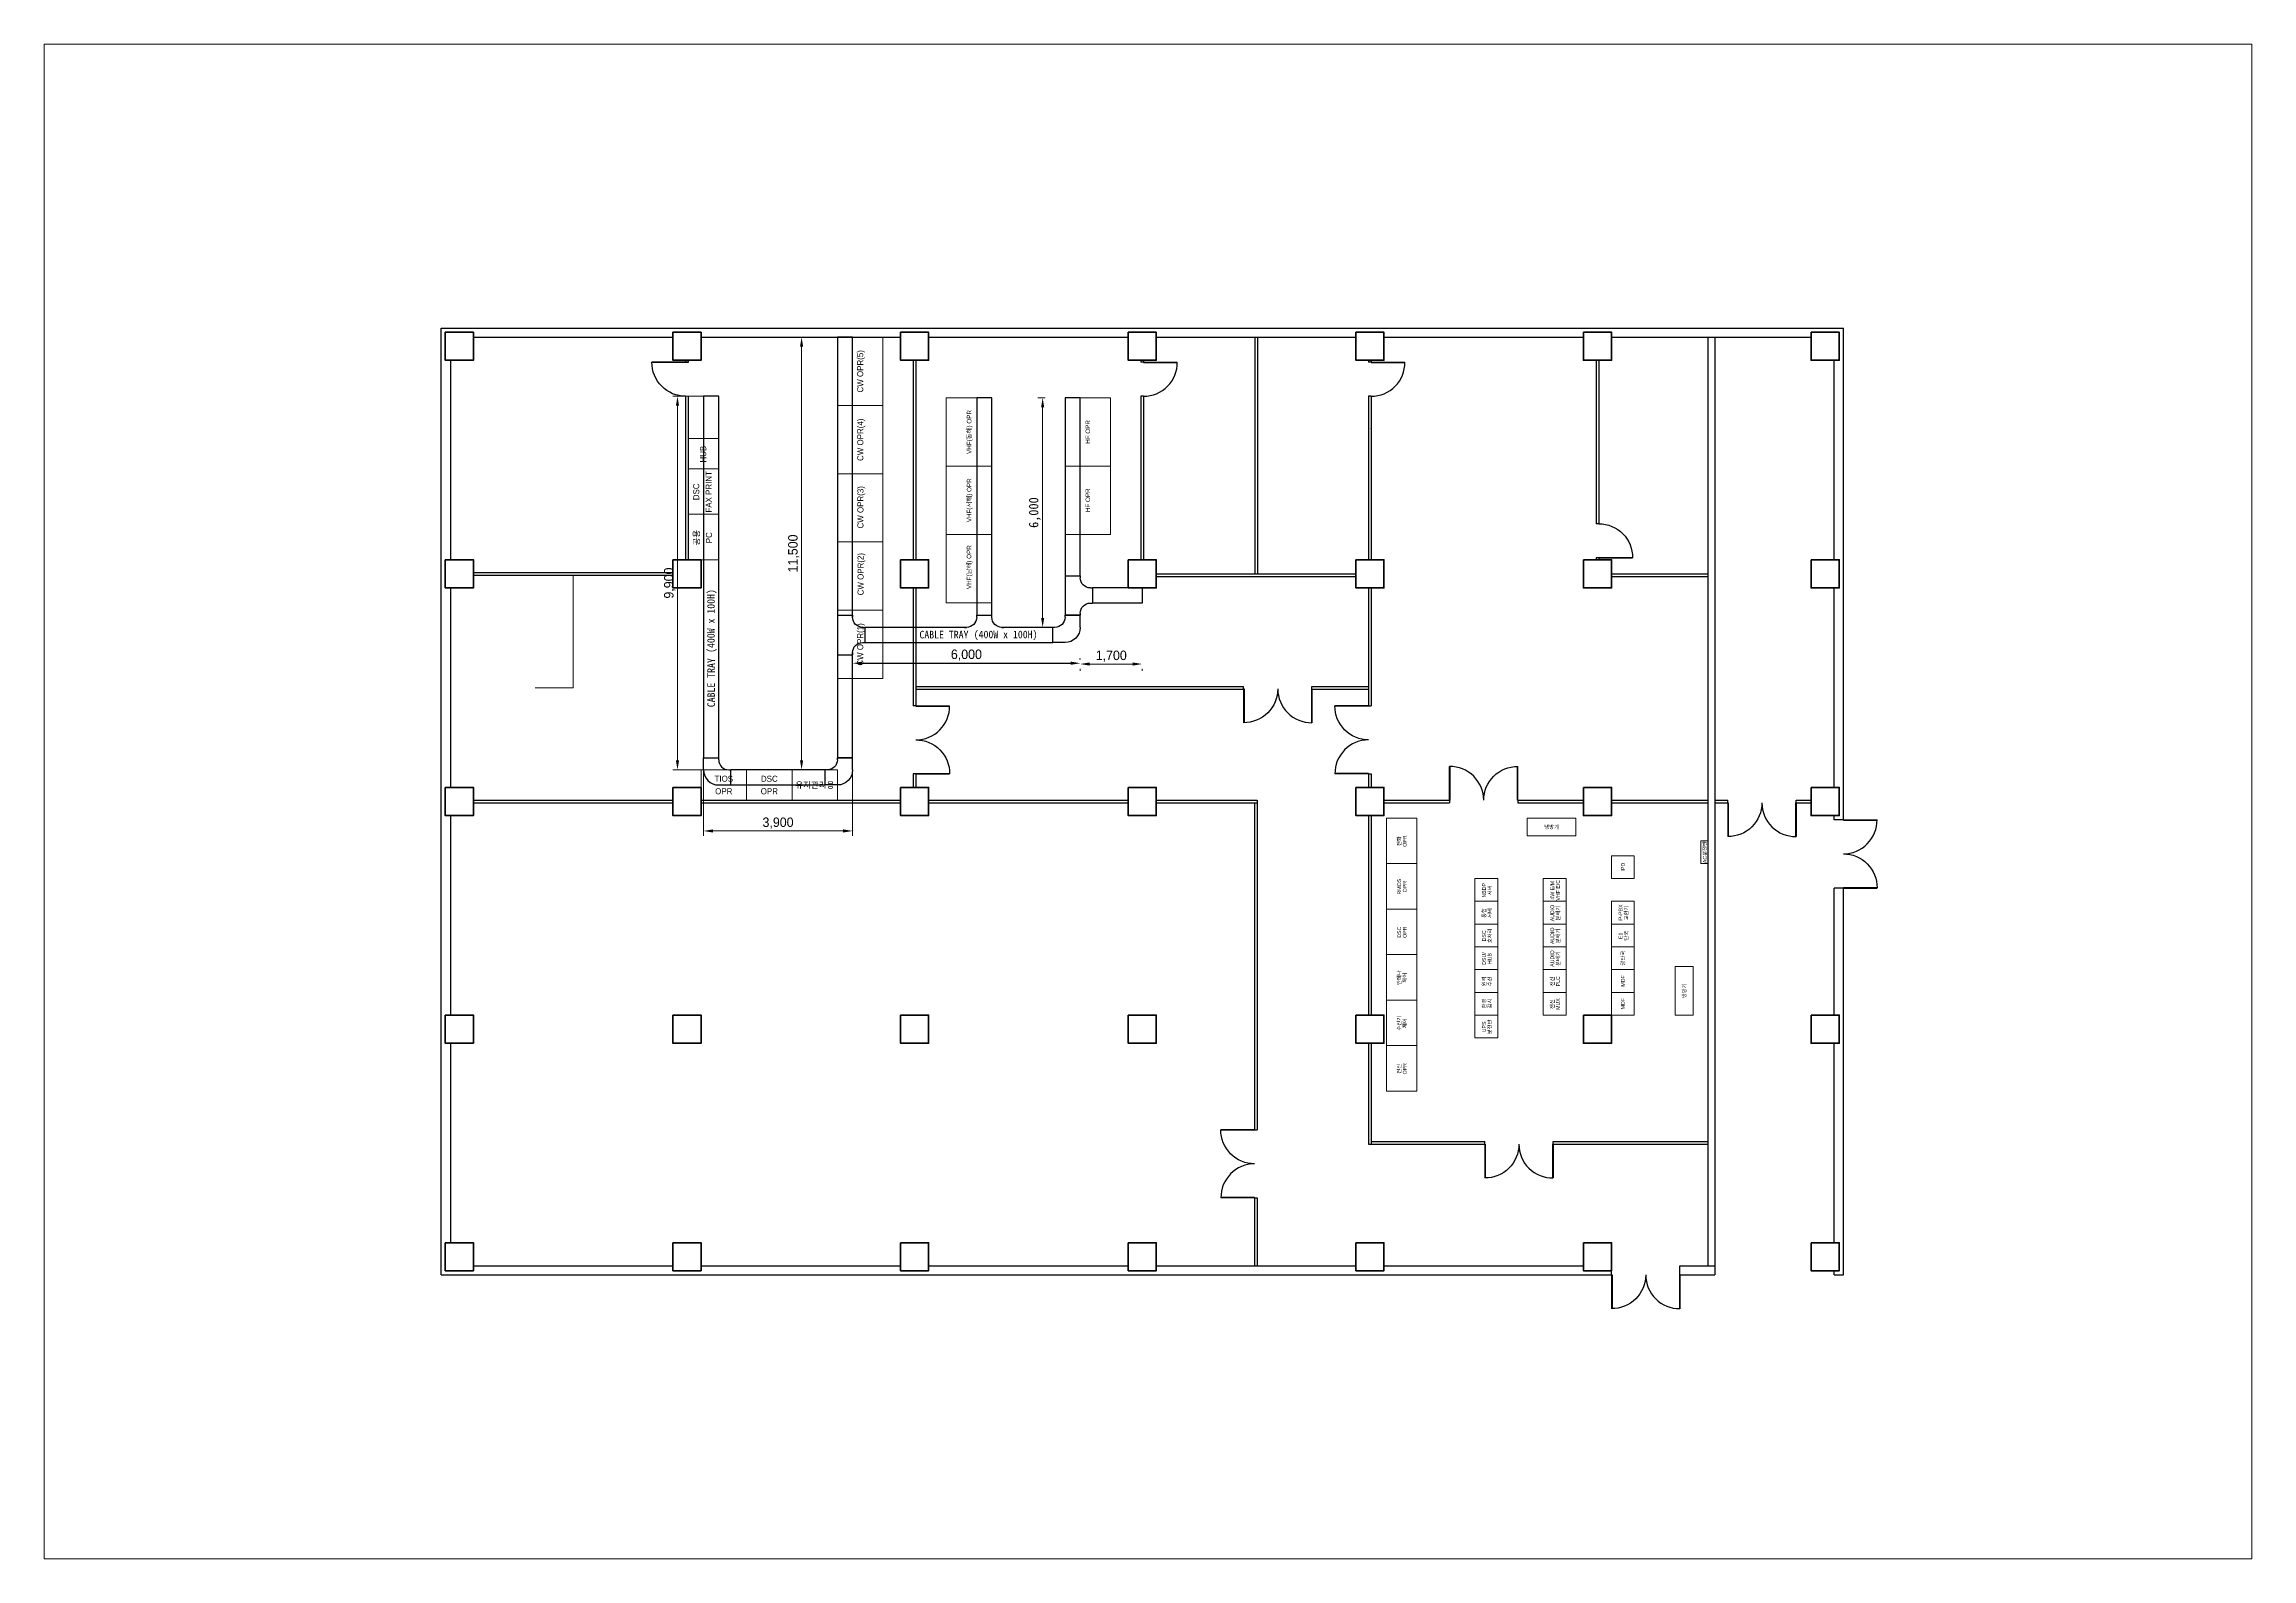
# Model space of a CAD drawing. Extents: x 947270 to 1005462, y 383233 to 423157.
import ezdxf
from ezdxf.enums import TextEntityAlignment as Align

# ---------------------------------------------------------------- set-up
doc = ezdxf.new("R2010")
doc.units = 0
doc.header["$LTSCALE"] = 150
doc.header["$MEASUREMENT"] = 0
doc.header["$PDMODE"] = 35
doc.layers.get('0').update_dxf_attribs({"linetype": 'CONTINUOUS'})
doc.layers.get('Defpoints').update_dxf_attribs({"linetype": 'CONTINUOUS'})
for name, color, linetype, lineweight in [('arch', 9, 'CONTINUOUS', 20), ('DIM', 1, 'CONTINUOUS', 18), ('장비', 2, 'CONTINUOUS', 20)]:
    doc.layers.add(name, color=color, linetype=linetype, lineweight=lineweight)
doc.layers.add('E-TXT', color=7, linetype='CONTINUOUS')
doc.layers.add('TRAY', color=6, linetype='CONTINUOUS')
doc.styles.add('hy-18', font='')
doc.styles.get("Standard").update_dxf_attribs({"font": ''})
doc.styles.add('돋움', font='')
doc.styles.get('hy-18').set_extended_font_data('DotumChe')
doc.styles.get('Standard').set_extended_font_data('BatangChe')
doc.styles.get('돋움').set_extended_font_data('Dotum')
doc.dimstyles.new('ISO-100', dxfattribs={"dimscale": 100, "dimtxt": 2.5, "dimasz": 2.5, "dimexe": 1.25, "dimexo": 2, "dimtad": 1, "dimtoh": 1, "dimdec": 0, "dimlunit": 6, "dimtxsty": 'Standard', "dimcen": 2.5, "dimclrd": 1, "dimclre": 1, "dimclrt": 7, "dimadec": 0, "dimazin": 0, "dimtfac": 1, "dimtdec": 0, "dimtofl": 0, "dimtmove": 0, "dimatfit": 3, "dimfxl": 1, "dimarcsym": 0})

# ---------------------------------------------------------------- blocks, each defined once
blk = doc.blocks.new('A$C18BE6784')
at = {"layer": 'arch', "color": 8, "lineweight": -3}
for p, q in [((-900, -28), (-900, -917)), ((-888, -28), (-888, -917)), ((888, -28), (888, -917)), ((900, -28), (900, -917))]:
    blk.add_line(p, q, dxfattribs=at)
for points in [[(-900, -28), (-888, -28)], [(900, -28), (888, -28)]]:
    blk.add_lwpolyline(points, dxfattribs=at)
at = {"layer": 'arch', "color": 8, "lineweight": -3, "extrusion": (0, 0, -1)}
blk.add_ellipse((-888, -28), major_axis=(628, -628), ratio=1, start_param=5.497738, end_param=7.081894, dxfattribs=at)
at = {"layer": 'arch', "color": 8, "lineweight": -3}
blk.add_ellipse((888, -28), major_axis=(-876, 145), ratio=1, start_param=0.164071, end_param=1.748227, dxfattribs=at)
blk = doc.blocks.new('A$C2CD672AE')
at = {"layer": 'arch', "color": 8, "lineweight": -3}
for p, q in [((0, 150), (0, 1038)), ((12, 150), (12, 1038))]:
    blk.add_line(p, q, dxfattribs=at)
blk.add_lwpolyline([(12, 150), (0, 150)], dxfattribs=at)
blk.add_ellipse((12, 150), major_axis=(876, -145), ratio=1, start_param=0.164071, end_param=1.748227, dxfattribs=at)
blk = doc.blocks.new('A$C44D83544')
at = {"layer": 'arch', "color": 8, "linetype": 'Continuous', "lineweight": 60}
blk.add_lwpolyline([(-74, 70), (666, 70), (666, -670), (-74, -670)], close=True, dxfattribs=at)
blk = doc.blocks.new('tl9')
at = {"layer": 'TRAY', "color": 1}
for p, q in [((900, 1620), (1620, 1620)), ((1620, 1620), (1620, 720)), ((0, 720), (0, 0)), ((0, 0), (900, 0)), ((900, 120), (900, 0)), ((1500, 720), (1620, 720))]:
    blk.add_line(p, q, dxfattribs=at)
for centre, radius in [((900, 720), 900), ((1500, 120), 600)]:
    blk.add_arc(centre, radius, 90, 180, dxfattribs=at)
blk = doc.blocks.new('tt9')
at = {"layer": 'TRAY', "color": 1}
for p, q in [((-720, 1620), (1620, 1620)), ((-720, 1620), (-720, 720)), ((1620, 1620), (1620, 720)), ((-720, 720), (-600, 720)), ((0, 120), (0, 0)), ((900, 120), (900, 0)), ((1500, 720), (1620, 720)), ((0, 0), (900, 0))]:
    blk.add_line(p, q, dxfattribs=at)
for centre, start, end in [((-600, 120), 0, 90), ((1500, 120), 90, 180)]:
    blk.add_arc(centre, 600, start, end, dxfattribs=at)
blk = doc.blocks.new('*D20')
at = {"layer": 'arch', "color": 1, "linetype": 'Continuous', "lineweight": -2}
for p, q in [((968579, 406941), (968579, 406965)), ((968829, 406840), (974329, 406840)), ((974579, 406941), (974579, 406965))]:
    blk.add_line(p, q, dxfattribs=at)
at = {"layer": 'arch', "color": 1, "linetype": 'Continuous'}
for points in [[(968829, 406882), (968829, 406798), (968579, 406840)], [(974329, 406882), (974329, 406798), (974579, 406840)]]:
    blk.add_solid(points, dxfattribs=at)
at = {"layer": 'Defpoints', "color": 0, "linetype": 'Continuous'}
for p in [(974579, 406840), (968579, 406741), (974579, 406741)]:
    blk.add_point(p, dxfattribs=at)
at = {"layer": 'arch', "color": 7, "linetype": 'Continuous', "insert": (971579, 407052), "char_height": 250, "attachment_point": 5, "style": '돋움'}
blk.add_mtext('6,000', dxfattribs=at)

msp = doc.modelspace()

# ---------------------------------------------------------------- linework, layer by layer
at = {"color": 8, "linetype": 'Continuous', "lineweight": -3}
for points, elevation in [([(978885.7, 406160.1), (978885.7, 406230.1)], -1), ([(980685.7, 406160.1), (980685.7, 406230.1)], -0.5), ([(970249.3, 405720.1), (970179.3, 405720.1)], -0.2), ([(970249.3, 403920.1), (970179.3, 403920.1)], -0.2), ([(985242.3, 394160.1), (985242.2, 394230)], -0.1)]:
    msp.add_lwpolyline(points, dxfattribs=dict(at, elevation=elevation))
for points in [[(991646.8, 403160.1), (991646.8, 403230.1)], [(993446.8, 403160.1), (993446.8, 403230.1)]]:
    msp.add_lwpolyline(points, dxfattribs=at)
at = {"layer": 'arch', "color": 1, "linetype": 'Continuous'}
for p, q in [((967384.3, 415435.1), (967110, 415435.1)), ((967235, 404280.1), (967235, 415185.1)), ((964849.3, 413875.1), (963838.5, 413875.1)), ((973659.3, 413834.7), (973463.9, 413834.7)), ((963963.5, 413625.1), (963963.5, 404280.1)), ((973588.9, 408035.1), (973588.9, 413584.7)), ((973659.3, 407785.1), (973463.9, 407785.1)), ((974829.3, 406818.3), (975964.3, 406818.3)), ((974579.3, 406639.9), (974579.3, 406693.3)), ((976214.3, 406639.9), (976214.3, 406693.3)), ((964849.3, 404030.1), (963838.5, 404030.1)), ((964649.3, 403990.1), (964649.3, 402293.9)), ((967384.3, 404030.1), (967110, 404030.1)), ((968579.3, 403990.1), (968579.3, 402293.9)), ((964899.3, 402418.9), (968329.3, 402418.9))]:
    msp.add_line(p, q, dxfattribs=at)
at = {"layer": 'arch', "color": 8, "lineweight": -3}
for p, q in [((964249.3, 414763.1), (963291, 414763.1)), ((964249.3, 414775.1), (963291.1, 414775.1)), ((976249.3, 414775.1), (977137.4, 414775.1)), ((976249.3, 414763.1), (977137.5, 414763.1)), ((982249.3, 414775.1), (983137.4, 414775.1)), ((982249.3, 414763.1), (983137.5, 414763.1))]:
    msp.add_line(p, q, dxfattribs=at)
at = {"layer": 'arch', "color": 8, "linetype": 'Continuous'}
msp.add_line((964179.3, 413875.1), (964249.3, 413875.1), dxfattribs=at)
at = {"layer": 'arch', "color": 8, "linetype": 'Continuous', "lineweight": -3}
for points, elevation in [([(957734.3, 415675.1), (994694.3, 415675.1)], -0.5), ([(957734.3, 390715.1), (957734.3, 415675.1)], -0.5), ([(994694.3, 402715.1), (994694.3, 415675.1)], -0.5), ([(994454.3, 409565.1), (994454.3, 414825.1)], -0.5), ([(958584.3, 409160.1), (963844.3, 409160.1)], -0.5), ([(994454.3, 403565.1), (994454.3, 408825.1)], -0.5), ([(978885.7, 406160.1), (978885.7, 406230.1)], -1), ([(980685.7, 406160.1), (980685.7, 406230.1)], -0.5), ([(970249.3, 406160.1), (978885.7, 406160.1)], -0.5), ([(980685.7, 406160.1), (982179.3, 406160.1)], -0.5), ([(958584.3, 403160.1), (963844.3, 403160.1)], -0.5), ([(964584.3, 403160.1), (969844.3, 403160.1)], -0.5), ([(970584.3, 403160.1), (975844.3, 403160.1)], -0.5), ([(976584.3, 403160.1), (979244.3, 403160.1)], -0.5), ([(979174.3, 403160.1), (979174.3, 394545.1)], -0.5), ([(979244.3, 403230.1), (979244.3, 394545.1)], -0.5), ([(982584.3, 403230.1), (984314.3, 403230)], -0.4), ([(982584.3, 403160.1), (984314.3, 403160.1)], -0.9), ([(984314.3, 403230), (984314.3, 403160.1)], -0.4), ([(986102.2, 403230.1), (987844.3, 403230.1)], -0.4), ([(986114.3, 403230.1), (986114.3, 403160.1)], -0.4), ([(986114.3, 403160.1), (987844.3, 403160.1)], -0.9), ([(988584.3, 403230.1), (991134.3, 403230.1)], -0.4), ([(988584.3, 403160.1), (991134.3, 403160.1)], -0.9), ([(991314.3, 403230.1), (991646.8, 403230.1)], -0.4), ([(991314.3, 403160.1), (991646.8, 403160.1)], -0.9), ([(993446.8, 403230.1), (993844.3, 403230.1)], -0.4), ([(993446.8, 403160.1), (993844.3, 403160.1)], -0.9), ([(994454.3, 402715.1), (994454.3, 402825.1)], -0.5), ([(994694.3, 402715.1), (994454.3, 402715.1)], -1.5), ([(994694.3, 400915.1), (994454.3, 400915.1)], -0.5), ([(994454.3, 397565.1), (994454.3, 400915.1)], -0.5), ([(994694.3, 390715.1), (994694.3, 400915.1)], -0.5), ([(994454.3, 391565.1), (994454.3, 396825.1)], -0.5), ([(982179.3, 394160.1), (985254.3, 394160.1)], -0.9), ([(982249.3, 394230.1), (985242.3, 394230)], -0.4), ([(987030.2, 394160.1), (991124.3, 394160.1)], -0.9), ([(987042.3, 394160.1), (987042.2, 394229.9)], -0.1), ([(987042.3, 394229.9), (991124.3, 394229.7)], -0.4), ([(979174.3, 392745.1), (979174.3, 390955.1)], -0.5), ([(979244.3, 392745.1), (979244.3, 390955.1)], -0.5), ([(957738.5, 390715.1), (988596.3, 390715.1)], -0.5), ([(990372.2, 390715.1), (991304.3, 390715.1)], -0.5), ([(994454.3, 390715.1), (994454.3, 390825.1)], -0.5), ([(994454.3, 390715.1), (994694.3, 390715.1)], -0.5)]:
    msp.add_lwpolyline(points, dxfattribs=dict(at, elevation=elevation))
for points in [[(958588.5, 415435.1), (963844.3, 415435.1)], [(964584.3, 415435.1), (969844.3, 415435.1)], [(970584.3, 415435.1), (975844.3, 415435.1)], [(976584.3, 415435.1), (981844.3, 415435.1)], [(979179.3, 415435.1), (979179.3, 409195.1)], [(979249.3, 415435.1), (979249.3, 409195.1)], [(982584.3, 415435.1), (987844.3, 415435.1)], [(988584.3, 415435.1), (993844.3, 415435.1)], [(991134.3, 390955.1), (991134.3, 415435.1)], [(991314.3, 390715.1), (991314.3, 415435.1)], [(957978.5, 414825.1), (957978.5, 409565.1)], [(964179.3, 414825.1), (964179.3, 414775.1)], [(964249.3, 414825.1), (964249.3, 414763.1)], [(970179.3, 414825.1), (970179.3, 409565.1)], [(970249.3, 414825.1), (970249.3, 409565.1)], [(976179.3, 414825.1), (976179.3, 414775.1)], [(982179.3, 414825.1), (982179.3, 414775.1)], [(988179.3, 414825.1), (988179.3, 410515.1)], [(988249.3, 414825.1), (988249.3, 410515.1)], [(964179.3, 413875.1), (964179.3, 409565.1)], [(964249.3, 413875.1), (964249.3, 409565.1)], [(976179.3, 413875.1), (976179.3, 409565.1)], [(976249.3, 413875.1), (976179.3, 413875.1)], [(976249.3, 413875.1), (976249.3, 409565.1)], [(982249.3, 413875.1), (982179.3, 413875.1)], [(982179.3, 413875.1), (982179.3, 409565.1)], [(982249.3, 413875.1), (982249.3, 409565.1)], [(988249.3, 410515.1), (988179.3, 410515.1)], [(958584.3, 409230.1), (963844.3, 409230.1)], [(976584.3, 409195.1), (981844.3, 409195.1)], [(976584.3, 409125.1), (981844.3, 409125.1)], [(988249.3, 409615.1), (988179.3, 409615.1)], [(988179.3, 409615.1), (988179.3, 409565.1)], [(988249.3, 409615.1), (988249.3, 409565.1)], [(988584.3, 409195.1), (991134.3, 409195.1)], [(988584.3, 409125.1), (991134.3, 409125.1)], [(957978.5, 408825.1), (957978.5, 403565.1)], [(970179.3, 408825.1), (970179.3, 405720.1)], [(970249.3, 408825.1), (970249.3, 405720.1)], [(982179.3, 408825.1), (982179.3, 405720.1)], [(982249.3, 408825.1), (982249.3, 405720.1)], [(970249.3, 406230.1), (978885.7, 406230.1)], [(980685.7, 406230.1), (982179.3, 406230.1)], [(982179.3, 405720.1), (982249.3, 405720.1)], [(970179.3, 403920.1), (970179.3, 403565.1)], [(970249.3, 403920.1), (970249.3, 403565.1)], [(982179.3, 403920.1), (982249.3, 403920.1)], [(982179.3, 403920.1), (982179.3, 403565.1)], [(982249.3, 403920.1), (982249.3, 403565.1)], [(957978.5, 402825.1), (957978.5, 397565.1)], [(958584.3, 403230.1), (963844.3, 403230.1)], [(964584.3, 403230.1), (969844.3, 403230.1)], [(970584.3, 403230.1), (975844.3, 403230.1)], [(976584.3, 403230.1), (979244.3, 403230.1)], [(982179.3, 402825.1), (982179.3, 397565.1)], [(982249.3, 402825.1), (982249.3, 397565.1)], [(991646.8, 403160.1), (991646.8, 403230.1)], [(993446.8, 403160.1), (993446.8, 403230.1)], [(957978.5, 396825.1), (957978.5, 391565.1)], [(982179.3, 396825.1), (982179.3, 394160.1)], [(982249.3, 396825.1), (982249.3, 394160.1)], [(979174.3, 394545.1), (979244.3, 394545.1)], [(979174.3, 392745.1), (979244.3, 392745.1)], [(958584.3, 390955.1), (963844.3, 390955.1)], [(964584.3, 390955.1), (969844.3, 390955.1)], [(970584.3, 390955.1), (975844.3, 390955.1)], [(976584.3, 390955.1), (981844.3, 390955.1)], [(982584.3, 390955.1), (987844.3, 390955.1)], [(988584.3, 390715.1), (988584.3, 390825.1)], [(988584.3, 390715.1), (988584.3, 390825.1)], [(990384.3, 390715.1), (990384.3, 390955.1)], [(990384.3, 390715.1), (990384.3, 390955.1)], [(990384.3, 390955.1), (991304.3, 390955.1)]]:
    msp.add_lwpolyline(points, dxfattribs=at)
at = {"layer": 'arch', "color": 8, "linetype": 'Continuous'}
msp.add_lwpolyline([(964179.3, 414775.1), (964249.3, 414775.1)], dxfattribs=at)
at = {"layer": 'arch', "color": 8, "lineweight": -3}
for points in [[(976249.2, 414775.1), (976179.3, 414775.1)], [(976249.3, 414825.1), (976249.3, 414763.1)], [(982249.2, 414775.1), (982179.3, 414775.1)], [(982249.3, 414825.1), (982249.3, 414763.1)], [(982249.3, 413025.1), (982249.3, 413037.2)]]:
    msp.add_lwpolyline(points, dxfattribs=at)
at = {"layer": 'arch', "color": 8, "linetype": 'Continuous'}
for points in [[(971050, 413834.7), (972250, 413834.7), (972250, 412034.7), (971050, 412034.7)], [(974179.3, 413834.7), (975379.3, 413834.7), (975379.3, 412034.7), (974179.3, 412034.7)], [(971050, 412034.7), (972250, 412034.7), (972250, 410234.7), (971050, 410234.7)], [(974179.3, 412034.7), (975379.3, 412034.7), (975379.3, 410234.7), (974179.3, 410234.7)], [(971050, 410234.7), (972250, 410234.7), (972250, 408434.7), (971050, 408434.7)]]:
    msp.add_lwpolyline(points, close=True, dxfattribs=at)
at = {"layer": 'arch', "color": 8, "elevation": -0.5}
msp.add_lwpolyline([(961214.3, 409160.1), (961214.3, 406195.1), (960214.3, 406195.1)], dxfattribs=at)
at = {"layer": 'arch', "color": 8, "lineweight": -3, "extrusion": (0, 0, -1)}
msp.add_ellipse((964179.2, 414763.3), major_axis=(628, -628), ratio=1, start_param=0.7853491, end_param=2.3695053, dxfattribs=at)
at = {"layer": 'arch', "color": 8, "lineweight": -3}
for centre in [(976249.3, 414763.3), (982249.3, 414763.3)]:
    msp.add_ellipse(centre, major_axis=(-145.1, -876.2), ratio=1, start_param=0.1640711, end_param=1.7482274, dxfattribs=at)
at = {"layer": 'arch', "color": 1, "linetype": 'Continuous'}
for points in [[(967193.3, 415185.1), (967276.6, 415185.1), (967235, 415435.1)], [(963921.8, 413625.1), (964005.1, 413625.1), (963963.5, 413875.1)], [(973547.3, 413584.7), (973630.6, 413584.7), (973588.9, 413834.7)], [(973547.3, 408035.1), (973630.6, 408035.1), (973588.9, 407785.1)], [(974829.3, 406859.9), (974829.3, 406776.6), (974579.3, 406818.3)], [(975964.3, 406859.9), (975964.3, 406776.6), (976214.3, 406818.3)], [(963921.8, 404280.1), (964005.1, 404280.1), (963963.5, 404030.1)], [(967193.3, 404280.1), (967276.6, 404280.1), (967235, 404030.1)], [(964899.3, 402460.5), (964899.3, 402377.2), (964649.3, 402418.9)], [(968329.3, 402460.5), (968329.3, 402377.2), (968579.3, 402418.9)]]:
    msp.add_solid(points, dxfattribs=at)
at = {"layer": 'DIM', "color": 2, "linetype": 'Continuous'}
msp.add_lwpolyline([(947270, 423157), (1005461.5, 423157), (1005461.5, 383233.2), (947270, 383233.2)], close=True, dxfattribs=at)
at = {"layer": 'TRAY', "color": 1}
for p, q in [((968179.3, 415435.1), (968179.3, 404350.1)), ((968579.3, 408051.8), (968579.3, 415435.1)), ((964649.3, 413875.1), (964649.3, 404350.1)), ((965049.3, 404350.1), (965049.3, 413875.1)), ((971850, 413834.7), (971850, 408105.1)), ((972250, 408105.1), (972250, 413834.7)), ((974179.3, 413834.7), (974179.3, 409145.1)), ((974579.3, 409145.1), (974579.3, 413834.7)), ((971850, 408051.8), (971850, 408105.1)), ((971850, 408105.1), (972250, 408105.1)), ((972250, 408051.8), (972250, 408105.1)), ((971583.4, 407785.1), (968899.3, 407785.1)), ((968899.3, 407385.1), (971583.4, 407385.1)), ((971530, 407785.1), (971583.4, 407785.1)), ((971530, 407385.1), (972570, 407385.1)), ((973859.3, 407785.1), (972505.1, 407785.1)), ((972505.1, 407385.1), (973859.3, 407385.1)), ((972516.7, 407785.1), (972570, 407785.1)), ((968579.3, 404350.1), (968579.3, 407118.4)), ((967859.3, 404030.1), (965369.3, 404030.1)), ((968179.3, 404350.1), (968579.3, 404350.1)), ((965369.3, 403630.1), (967859.3, 403630.1))]:
    msp.add_line(p, q, dxfattribs=at)
for points in [[(968579.3, 415435.1), (968179.3, 415435.1)], [(965049.3, 413875.1), (964649.3, 413875.1)], [(972250, 413834.7), (971850, 413834.7)], [(974579.3, 413834.7), (974179.3, 413834.7)], [(976214.3, 408825.1), (974899.3, 408825.1)], [(976214.3, 408825.1), (976214.3, 408425.1)], [(976214.3, 408425.1), (974899.3, 408425.1)]]:
    msp.add_lwpolyline(points, dxfattribs=at)
at = {"layer": 'TRAY', "color": 1, "extrusion": (0, 0, -1)}
for centre, major_axis, start_param, end_param in [((971583.4, 408051.8), (-266.7, 0), 3.1414619, 4.7122582), ((972516.7, 408051.8), (266.7, 0), 1.570927, 3.1417233)]:
    msp.add_ellipse(centre, major_axis=major_axis, ratio=1, start_param=start_param, end_param=end_param, dxfattribs=at)
at = {"layer": '장비', "color": 8, "linetype": 'Continuous'}
for points in [[(969379.3, 415435.1), (969379.3, 413635.1), (968179.3, 413635.1), (968179.3, 415435.1)], [(969379.3, 413635.1), (969379.3, 411835.1), (968179.3, 411835.1), (968179.3, 413635.1)], [(964249.3, 412765.1), (965049.3, 412765.1), (965049.3, 411965.1), (964249.3, 411965.1)], [(964249.3, 411965.1), (965049.3, 411965.1), (965049.3, 410765.1), (964249.3, 410765.1)], [(969379.3, 411835.1), (969379.3, 410035.1), (968179.3, 410035.1), (968179.3, 411835.1)], [(964249.3, 410765.1), (965049.3, 410765.1), (965049.3, 409565.1), (964249.3, 409565.1)], [(969379.3, 410035.1), (969379.3, 408235.1), (968179.3, 408235.1), (968179.3, 410035.1)], [(969379.3, 408235.1), (969379.3, 406435.1), (968179.3, 406435.1), (968179.3, 408235.1)], [(964584.3, 403230.1), (964584.3, 404030.1), (965784.3, 404030.1), (965784.3, 403230.1)], [(965784.3, 403230.1), (965784.3, 404030.1), (966984.3, 404030.1), (966984.3, 403230.1)], [(966984.3, 403230.1), (966984.3, 404030.1), (968184.3, 404030.1), (968184.3, 403230.1)], [(982649.3, 402760.1), (983449.3, 402760.1), (983449.3, 401560.1), (982649.3, 401560.1)], [(986364.3, 402290.1), (987644.3, 402290.1), (987644.3, 402760.1), (986364.3, 402760.1)], [(991134.3, 401560.1), (991134.3, 402160.1), (990934.3, 402160.1), (990934.3, 401560.1)], [(982649.3, 401560.1), (983449.3, 401560.1), (983449.3, 400360.1), (982649.3, 400360.1)], [(988584.3, 401765.1), (989184.3, 401765.1), (989184.3, 401165.1), (988584.3, 401165.1)], [(984984.3, 401165.1), (985584.3, 401165.1), (985584.3, 400565.1), (984984.3, 400565.1)], [(986784.3, 401165.1), (987384.3, 401165.1), (987384.3, 400565.1), (986784.3, 400565.1)], [(982649.3, 400360.1), (983449.3, 400360.1), (983449.3, 399160.1), (982649.3, 399160.1)], [(984984.3, 400565.1), (985584.3, 400565.1), (985584.3, 399965.1), (984984.3, 399965.1)], [(986784.3, 400565.1), (987384.3, 400565.1), (987384.3, 399965.1), (986784.3, 399965.1)], [(988584.3, 400565.1), (989184.3, 400565.1), (989184.3, 399965.1), (988584.3, 399965.1)], [(984984.3, 399965.1), (985584.3, 399965.1), (985584.3, 399365.1), (984984.3, 399365.1)], [(986784.3, 399965.1), (987384.3, 399965.1), (987384.3, 399365.1), (986784.3, 399365.1)], [(988584.3, 399965.1), (989184.3, 399965.1), (989184.3, 399365.1), (988584.3, 399365.1)], [(984984.3, 399365.1), (985584.3, 399365.1), (985584.3, 398765.1), (984984.3, 398765.1)], [(986784.3, 399365.1), (987384.3, 399365.1), (987384.3, 398765.1), (986784.3, 398765.1)], [(988584.3, 399365.1), (989184.3, 399365.1), (989184.3, 398765.1), (988584.3, 398765.1)], [(982649.3, 399160.1), (983449.3, 399160.1), (983449.3, 397960.1), (982649.3, 397960.1)], [(984984.3, 398765.1), (985584.3, 398765.1), (985584.3, 398165.1), (984984.3, 398165.1)], [(986784.3, 398765.1), (987384.3, 398765.1), (987384.3, 398165.1), (986784.3, 398165.1)], [(988584.3, 398765.1), (989184.3, 398765.1), (989184.3, 398165.1), (988584.3, 398165.1)], [(990734.3, 397565.1), (990734.3, 398845.1), (990264.3, 398845.1), (990264.3, 397565.1)], [(984984.3, 398165.1), (985584.3, 398165.1), (985584.3, 397565.1), (984984.3, 397565.1)], [(986784.3, 398165.1), (987384.3, 398165.1), (987384.3, 397565.1), (986784.3, 397565.1)], [(988584.3, 398165.1), (989184.3, 398165.1), (989184.3, 397565.1), (988584.3, 397565.1)], [(982649.3, 397960.1), (983449.3, 397960.1), (983449.3, 396760.1), (982649.3, 396760.1)], [(984984.3, 397565.1), (985584.3, 397565.1), (985584.3, 396965.1), (984984.3, 396965.1)], [(982649.3, 396760.1), (983449.3, 396760.1), (983449.3, 395560.1), (982649.3, 395560.1)]]:
    msp.add_lwpolyline(points, close=True, dxfattribs=at)

# ---------------------------------------------------------------- block references
at = {"layer": 'arch', "color": 8, "linetype": 'Continuous', "lineweight": -3}
for name, p in [('A$C44D83544', (957918.4, 415495.1)), ('A$C44D83544', (963918.4, 415495.1)), ('A$C44D83544', (969918.4, 415495.1)), ('A$C44D83544', (975918.4, 415495.1)), ('A$C44D83544', (981918.4, 415495.1)), ('A$C44D83544', (987918.4, 415495.1)), ('A$C44D83544', (993918.4, 415495.1)), ('A$C44D83544', (957918.4, 409495.1)), ('A$C44D83544', (963918.4, 409495.1)), ('A$C44D83544', (969918.4, 409495.1)), ('A$C44D83544', (975918.4, 409495.1)), ('A$C44D83544', (981918.4, 409495.1)), ('A$C44D83544', (987918.4, 409495.1)), ('A$C44D83544', (993918.4, 409495.1)), ('A$C18BE6784', (979785.7, 406188.6, -1)), ('A$C44D83544', (957918.4, 403495.1)), ('A$C44D83544', (963918.4, 403495.1)), ('A$C44D83544', (969918.4, 403495.1)), ('A$C44D83544', (975918.4, 403495.1)), ('A$C44D83544', (981918.4, 403495.1)), ('A$C44D83544', (987918.4, 403495.1)), ('A$C44D83544', (993918.4, 403495.1)), ('A$C18BE6784', (992546.8, 403188.5)), ('A$C44D83544', (957918.4, 397495.1)), ('A$C44D83544', (963918.4, 397495.1)), ('A$C44D83544', (969918.4, 397495.1)), ('A$C44D83544', (975918.4, 397495.1)), ('A$C44D83544', (981918.4, 397495.1)), ('A$C44D83544', (987918.4, 397495.1)), ('A$C44D83544', (993918.4, 397495.1)), ('A$C18BE6784', (986142.3, 394188.5, -0.1)), ('A$C44D83544', (957918.4, 391495.1)), ('A$C44D83544', (963918.4, 391495.1)), ('A$C44D83544', (969918.4, 391495.1)), ('A$C44D83544', (975918.4, 391495.1)), ('A$C44D83544', (981918.4, 391495.1)), ('A$C44D83544', (987918.4, 391495.1)), ('A$C44D83544', (993918.4, 391495.1)), ('A$C18BE6784', (989484.3, 390743.5)), ('A$C18BE6784', (989484.3, 390743.5))]:
    msp.add_blockref(name, p, dxfattribs=at)
at = {"layer": 'arch', "color": 8, "linetype": 'Continuous', "lineweight": -3, "xscale": -1, "rotation": 270}
msp.add_blockref('A$C2CD672AE', (988099.3, 409615.1), dxfattribs=at)
at = {"layer": 'arch', "color": 8, "linetype": 'Continuous', "lineweight": -3}
for p, rotation in [((970220.9, 404820.1), 90), ((982207.7, 404820.1), 270), ((985214.3, 403201.6, -0.4), 180), ((994665.9, 401815.1), 90), ((994665.9, 401815.1), 90), ((979202.7, 393645.1), 270)]:
    msp.add_blockref('A$C18BE6784', p, dxfattribs=dict(at, rotation=rotation))
at = {"layer": 'TRAY', "color": 1, "yscale": 0.4444444444379769, "zscale": 0.4444444444444444}
for name, p, xscale, rotation in [('tt9', (974899.3, 408825.1), -0.4444444444379769, 90), ('tt9', (968899.3, 407785.1), -0.4444444444379769, 90), ('tl9', (973859.3, 407385.1), -0.4444444444379769, 270), ('tl9', (965369.3, 403630.1), 0.4444444444379769, 90), ('tl9', (967859.3, 403630.1), -0.4444444444379769, 270)]:
    msp.add_blockref(name, p, dxfattribs=dict(at, xscale=xscale, rotation=rotation))

# ---------------------------------------------------------------- texts
at = {"color": 7, "lineweight": 30, "style": '돋움'}
for s, p in [('VHF(동해) OPR', (971650, 412934.7)), ('HF OPR', (974779.3, 412934.7)), ('VHF(서해) OPR', (971650, 411134.7)), ('HF OPR', (974779.3, 411134.7)), ('VHF(남해) OPR', (971647.6, 409371.7))]:
    msp.add_text(s, height=120, rotation=90, dxfattribs=at).set_placement(p, align=Align.MIDDLE_CENTER)
at = {"layer": 'arch', "color": 7, "linetype": 'Continuous', "insert": (973382.8, 410809.9), "char_height": 250, "attachment_point": 5, "rotation": 90}
msp.add_mtext('6,000', dxfattribs=at)
at = {"layer": 'arch', "color": 7, "linetype": 'Continuous', "char_height": 250, "attachment_point": 5, "rotation": 90, "style": '돋움'}
for s, insert in [('11,500', (967028.7, 409732.6)), ('9,900', (963757.2, 408952.6))]:
    msp.add_mtext(s, dxfattribs=dict(at, insert=insert))
at = {"layer": 'arch', "color": 7, "linetype": 'Continuous', "char_height": 250, "attachment_point": 5, "style": '돋움'}
for s, insert in [('1,700', (975396.8, 407024.6)), ('3,900', (966614.3, 402625))]:
    msp.add_mtext(s, dxfattribs=dict(at, insert=insert))
at = {"layer": 'E-TXT', "style": 'hy-18'}
for s, p in [('(400W x 100H)', (964945, 407111.7)), ('CABLE TRAY', (964949.6, 405680.5))]:
    msp.add_text(s, height=200, rotation=90, dxfattribs=at).set_placement(p)
for s, p in [('CABLE TRAY', (970341.1, 407493.7)), ('(400W x 100H)', (971772.3, 407498.3))]:
    msp.add_text(s, height=200, dxfattribs=at).set_placement(p)
at = {"layer": '장비', "color": 7, "lineweight": 30, "style": '돋움'}
for s, height, p in [('CW OPR(5)', 160, (968779.3, 414535.1)), ('CW OPR(4)', 160, (968782.6, 412729.6)), ('HUB', 160, (964640.7, 412350.4)), ('DSC', 160, (964456.9, 411357.7)), ('FAX PRINT', 160, (964786, 411357.7)), ('CW OPR(3)', 160, (968786, 410950.2)), ('공용', 160, (964463.9, 410147.9)), ('PC', 160, (964793, 410147.9)), ('CW OPR(2)', 160, (968789.2, 409187.4)), ('CW OPR(1)', 160, (968779.3, 407335.1)), ('AC분전반', 100, (991043.3, 401860.1)), ('IPD', 100, (988884.3, 401465.1)), ('NBDP', 100, (985222.6, 400855.4)), ('서버', 100, (985372.6, 400855.4)), ('4W E/M', 100, (987022.6, 400855.4)), ('VHF E/C', 100, (987172.6, 400855.4)), ('통합', 100, (985222.6, 400255.4)), ('서버', 100, (985372.6, 400255.4)), ('AUDIO', 100, (987022.6, 400255.4)), ('분배기', 100, (987172.6, 400255.4)), ('IP-PBX', 100, (988822.6, 400255.4)), ('교환기', 100, (988972.6, 400255.4)), ('DSC', 100, (985222.6, 399655.4)), ('호처리', 100, (985372.6, 399655.4)), ('AUDIO', 100, (987022.6, 399655.4)), ('분배기', 100, (987172.6, 399655.4)), ('DSU/', 100, (985222.6, 399055.4)), ('AUDIO', 100, (987022.6, 399055.4)), ('분배기', 100, (987172.6, 399055.4)), ('E1', 100, (988822.6, 399655.4)), ('광단국', 100, (988884.3, 399065.1)), ('단국', 100, (988972.6, 399655.4)), ('HUB', 100, (985372.6, 399055.4)), ('원격', 100, (985222.6, 398455.4)), ('수신', 100, (985372.6, 398455.4)), ('전신', 100, (987022.6, 398455.4)), ('PLC', 100, (987172.6, 398455.4)), ('MDF', 100, (988884.3, 398465.1)), ('냉방기', 100, (990499.3, 398205.1)), ('환경', 100, (985222.6, 397871.8)), ('감시', 100, (985372.6, 397871.8)), ('전신', 100, (987022.6, 397855.4)), ('MUX', 100, (987172.6, 397855.4)), ('MDF', 100, (988884.3, 397865.1)), ('UPS', 100, (985222.6, 397255.4)), ('분전반', 100, (985372.6, 397255.4))]:
    msp.add_text(s, height=height, rotation=90, dxfattribs=at).set_placement(p, align=Align.MIDDLE_CENTER)
for s, height, p in [('TIOS', 160, (965184.3, 403794.7)), ('DSC', 160, (966384.3, 403794.7)), ('OPR', 160, (965184.3, 403465.5)), ('OPR', 160, (966384.3, 403465.5)), ('유지관리용', 160, (967584.3, 403630.1)), ('냉방기', 100, (987004.3, 402525.1))]:
    msp.add_text(s, height=height, dxfattribs=at).set_placement(p, align=Align.MIDDLE_CENTER)
at = {"layer": '장비', "color": 7, "linetype": 'Continuous', "style": '돋움'}
for s, p in [('전화', (982983.7, 402150.5)), ('OPR', (983133.7, 402150.5)), ('RMOS', (982983.7, 400950.5)), ('OPR', (983133.7, 400950.5)), ('DSC', (982983.7, 399750.5)), ('OPR', (983133.7, 399750.5)), ('안테나', (982983.7, 398550.5)), ('제어', (983133.7, 398550.5)), ('수신기', (982983.7, 397350.5)), ('제어', (983133.7, 397350.5)), ('OPR', (983133.7, 396150.5)), ('전신', (982983.7, 396150.5))]:
    msp.add_text(s, height=100, rotation=90, dxfattribs=at).set_placement(p, align=Align.MIDDLE_CENTER)

# ---------------------------------------------------------------- dimensions: what is measured, and where the dimension line sits
at = {"layer": 'arch', "color": 8, "linetype": 'Continuous'}
dim = msp.add_aligned_dim(p1=(968579.3, 406741.4), p2=(974579.3, 406741.4), distance=98.5, dimstyle='ISO-100', override={"dimtxsty": '돋움'}, dxfattribs=at)
dim.commit()
dim.dimension.update_dxf_attribs({"geometry": '*D20', "text_midpoint": (971579.3, 407051.6)})

doc.saveas('drawing.dxf')
